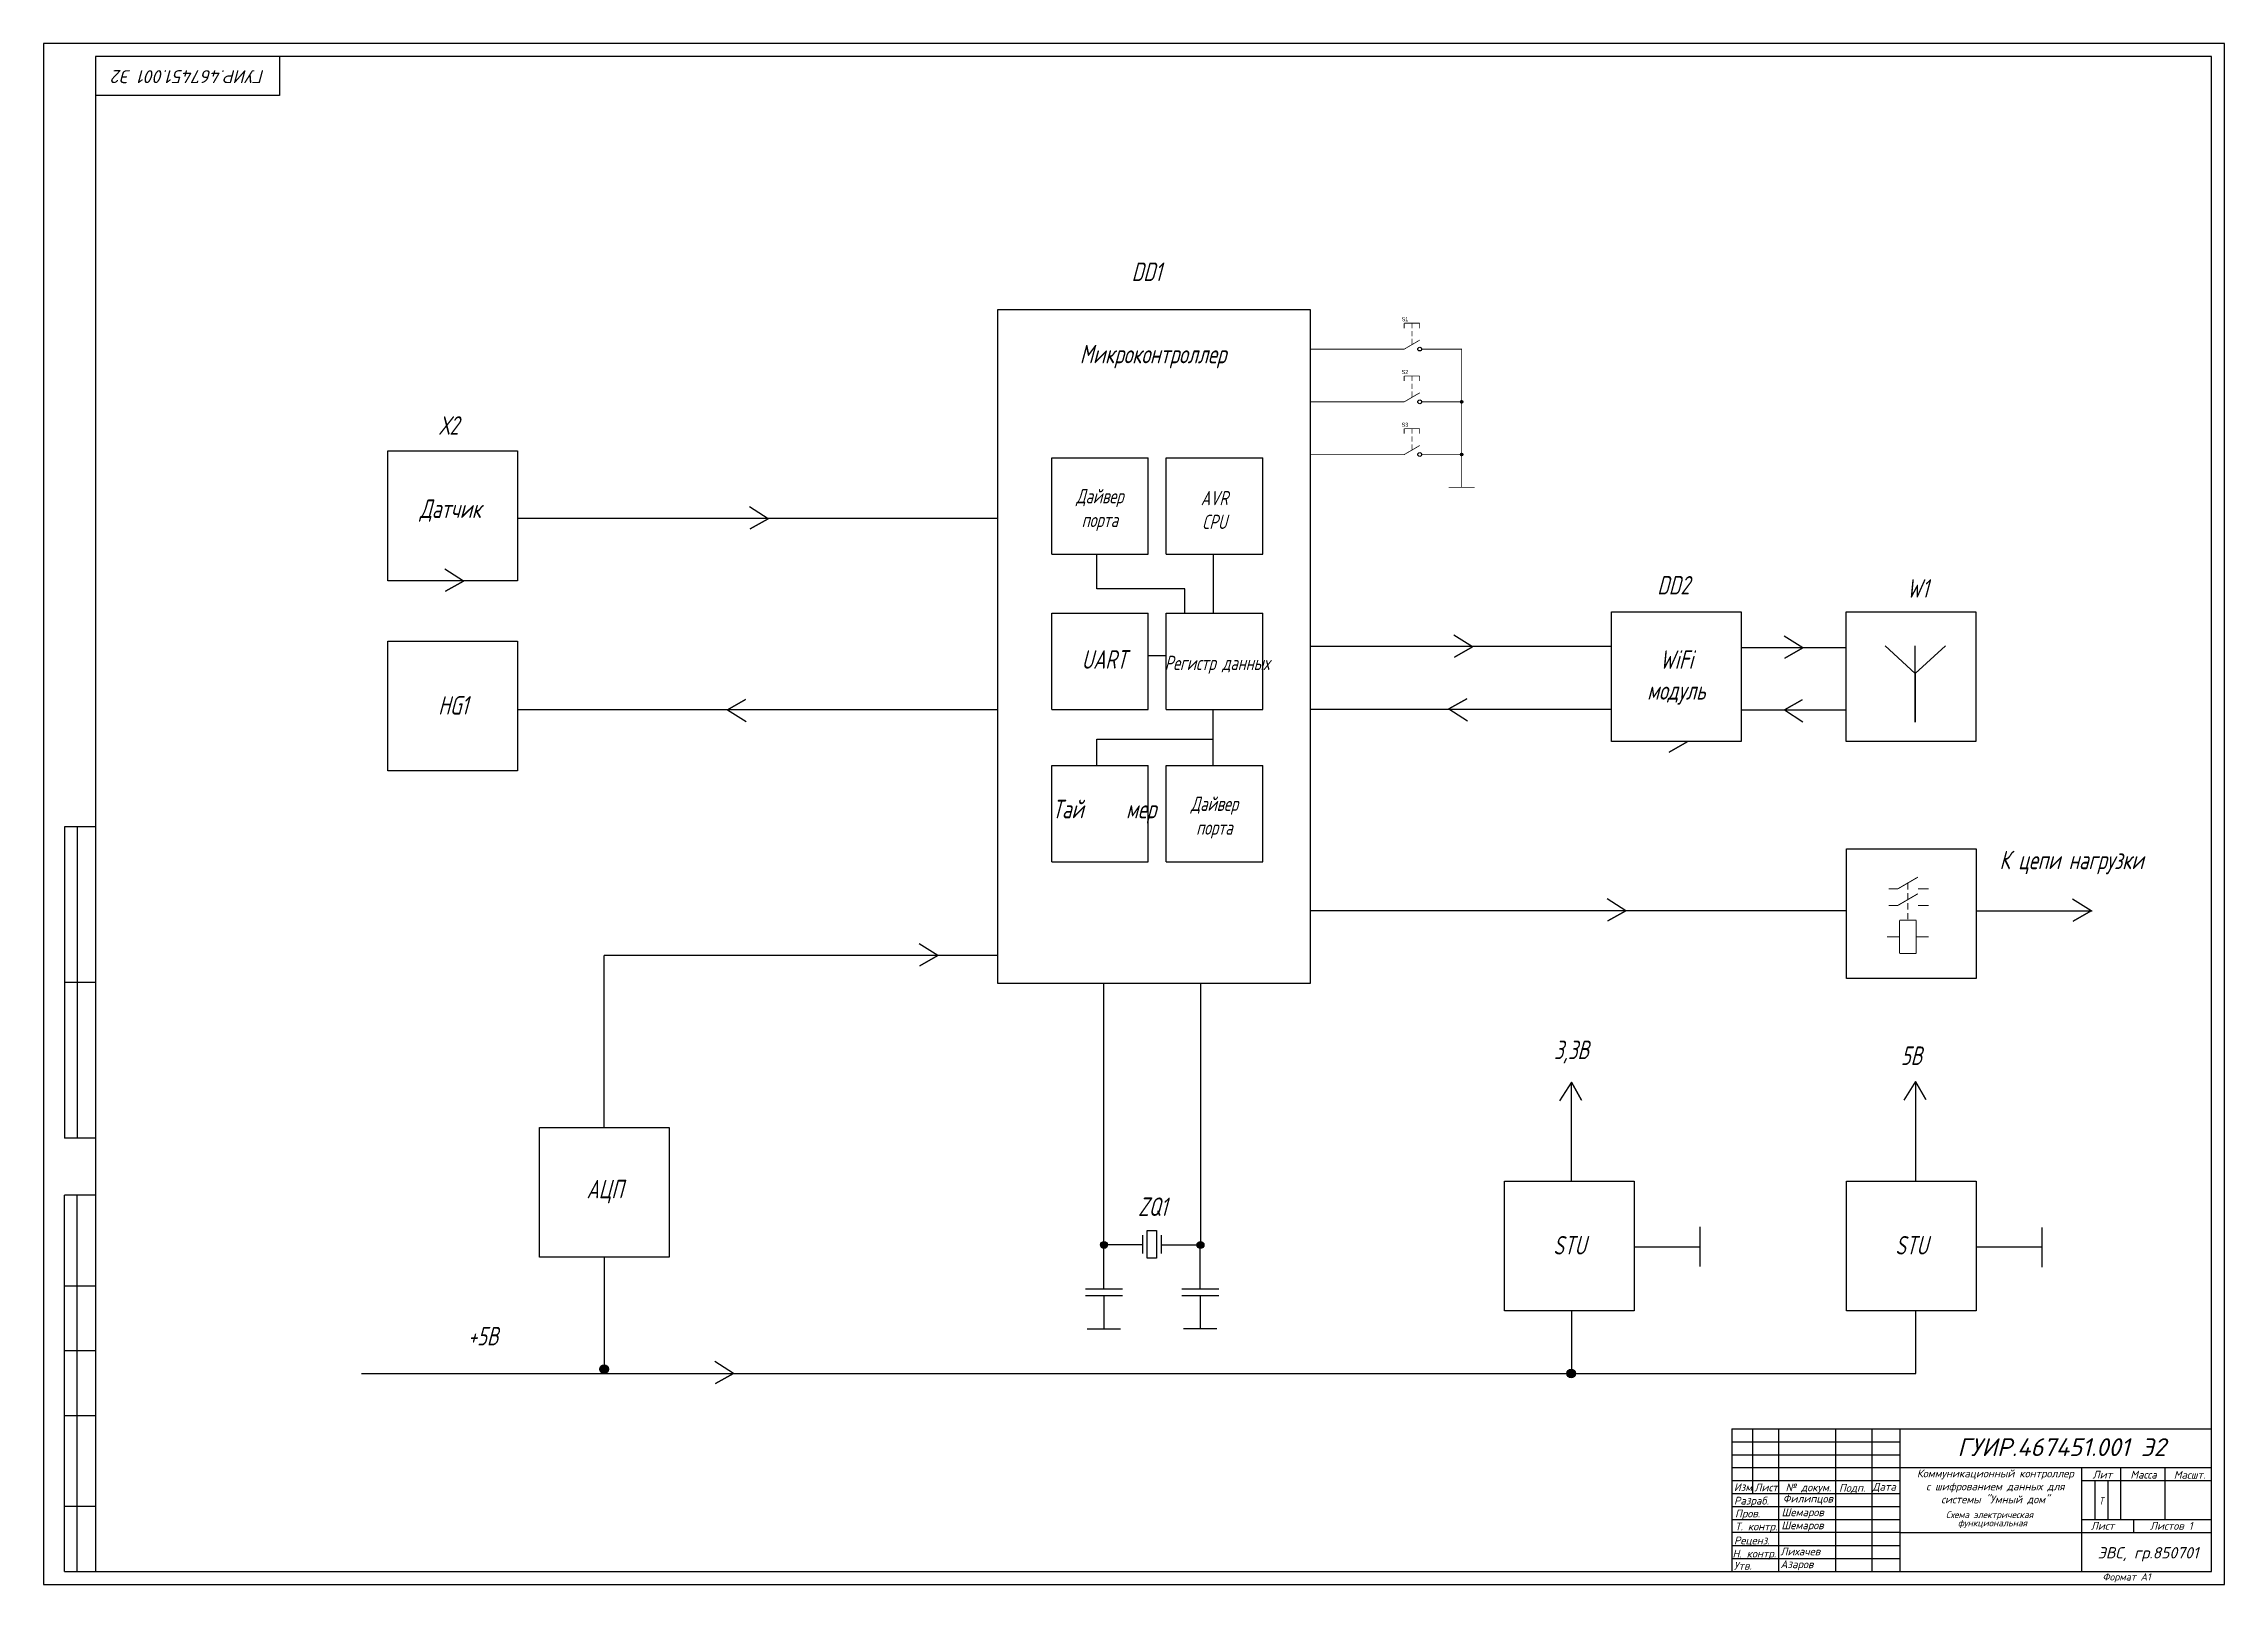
# Model space of a CAD drawing. Header units: inches. Extents: x -1760 to 1149, y 359 to 957.
# Drawn here: x 1 to 842, y 363 to 957 of the extents above; entities that cross this region are included whole.
import ezdxf

# ---------------------------------------------------------------- set-up
doc = ezdxf.new("R2010")
doc.units = ezdxf.units.IN
doc.header["$MEASUREMENT"] = 0
for name, color, linetype in [('FORMAT', 7, 'Continuous'), ('FORMAT_', 7, 'Continuous'), ('Sheet', 255, 'Continuous'), ('TEXT', 7, 'Continuous')]:
    doc.layers.add(name, color=color, linetype=linetype)
doc.styles.add('GOST', font='GOST.SHX')
doc.styles.add('RUS', font='isocpeui.ttf', dxfattribs={"height": 3})
doc.styles.add('RUSSIAN_2_8', font='simplex.shx', dxfattribs={"width": 0.75, "oblique": 15, "height": 2.8})

msp = doc.modelspace()

# ---------------------------------------------------------------- texts
at = {"linetype": 'ByBlock', "ltscale": 0.05, "attachment_point": 5, "style": 'GOST'}
for s, insert, char_height, width in [('{\\Q15;\\W0.9;DD1}', (426, 868.84), 7.128, 56.5406), ('{\\Q15;\\W0.9;Микроконтроллер}', (428.46, 836.15), 7.128, 56.5406), ('{\\Q15;\\W0.9;Х2}', (156.92, 809.6), 7.128, 56.5406), ('{\\Q15;\\W0.9;Дайвер\\Pпорта}', (407.97, 777.01), 5.5, 56.5406), ('{\\Q15;\\W0.9;AVR \\PCPU}', (452.15, 777.01), 5.5, 56.5406), ('{\\Q15;\\W0.9;Датчик}', (157.52, 776.77), 7.128, 56.5406), ('{\\Q15;\\W0.9;DD2}', (629.15, 748), 7.128, 56.5406), ('{\\Q15;\\W0.9;W1}', (723.33, 746.79), 7.128, 56.5406), ('{\\Q15;\\W0.9;UART}', (409.67, 719.38), 7.128, 56.5406), ('{\\Q15;\\W0.9;Регистр данных}', (453.16, 717.31), 5.5, 56.5406), ('{\\Q15;\\W0.9;WiFi \\Pмодуль}', (630.29, 712.42), 7.128, 56.5406), ('{\\Q15;\\W0.9;HG1}', (158.58, 701.7), 7.128, 56.5406), ('{\\Q15;\\W0.9;Тай     мер}', (409.67, 660.74), 7.128, 56.5406), ('{\\Q15;\\W0.9;Дайвер\\Pпорта}', (452.15, 658.42), 5.5, 56.5406), ('{\\Q15;\\W0.9;К цепи нагрузки}', (782.68, 641.13), 7.128, 77.9028), ('{\\Q15;\\W0.9;3,3В}', (589.81, 568.04), 7.128, 56.5406), ('{\\Q15;\\W0.9;5В}', (720.93, 566.62), 7.128, 56.5406), ('{\\Q15;\\W0.9;АЦП}', (217.09, 514.24), 7.128, 56.5406), ('{\\Q15;\\W0.9;ZQ1}', (428.31, 508.41), 7.128, 56.5406), ('{\\Q15;\\W0.9;STU}', (589.14, 493.54), 7.128, 56.5406), ('{\\Q15;\\W0.9;STU}', (721.02, 493.54), 7.128, 56.5406), ('{\\Q15;\\W0.9;+5B}', (170.14, 458.5), 7.128, 101.4059)]:
    msp.add_mtext(s, dxfattribs=dict(at, insert=insert, char_height=char_height, width=width))
at = {"layer": 'Sheet'}
for s, p in [('S1', (524.36, 849.78)), ('S2', (524.36, 829.46)), ('S3', (524.36, 809.14))]:
    msp.add_text(s, height=1.524, dxfattribs=at).set_placement(p)
at = {"layer": 'TEXT', "insert": (107.84, 941.58), "char_height": 5.0028, "width": 102.3693, "attachment_point": 1, "rotation": 180, "style": 'RUS'}
msp.add_mtext('\\pxqc,t4;ГУИР.467451.001 Э2', dxfattribs=at)
at = {"layer": 'TEXT', "attachment_point": 1}
for s, insert, char_height, width, style in [('\\pxqc,t4;ГУИР.467451.001 Э2', (708.68, 419.15), 6.8633, 140.4389, 'RUS'), ('\\pxqc,t4;Коммуникационный контроллер с шифрованием данных для системы "Умный дом"', (721.51, 407.07), 3, 63.6457, 'RUS'), ('{\\fISOCPEUR|b0|i1|c204|p34;Лит}', (790.83, 406.61), 3, 17.4547, 'RUS'), ('{\\fISOCPEUR|b0|i1|c204|p34;Масса}', (805.4, 406.6), 3, 17.4547, 'RUS'), ('{\\fISOCPEUR|b0|i1|c204|p34;Масшт.}', (822.15, 406.52), 3, 17.4547, 'RUS'), ('{\\fISOCPEUR|b0|i1|c204|p34;Изм}', (652.5, 401.74), 3, 7, 'RUS'), ('{\\fISOCPEUR|b0|i1|c204|p34;Разраб.}', (652.55, 396.57), 3, 16.4547, 'RUS'), ('{\\fISOCPEUR|b0|i1|c204|p34;Лист}', (660.42, 401.7), 3, 12, 'RUS'), ('Филипцов', (671.37, 397.36), 3, 16.4547, 'RUS'), ('{\\fISOCPEUR|b0|i1|c204|p34;№ докум.}', (672.44, 401.69), 3, 17.4547, 'RUS'), ('{\\fISOCPEUR|b0|i1|c204|p34;Подп.}', (693.05, 401.52), 3, 12, 'RUS'), ('{\\fISOCPEUR|b0|i1|c204|p34;Дата}', (705.94, 401.95), 3, 12, 'RUS'), ('{\\C0;T}', (793.18, 396.46), 3, 5.9389, 'RUSSIAN_2_8'), ('{\\fISOCPEUR|b0|i1|c204|p34;Пров.}', (652.94, 391.65), 3, 16.4547, 'RUS'), ('Шемаров', (670.81, 387.06), 3, 16.4547, 'RUS'), ('Шемаров', (670.88, 392.09), 3, 16.4547, 'RUS'), ('Схема электрическая', (734.27, 390.94), 2.5826, 39.0337, 'RUS'), ('функциональная', (738.91, 387.77), 2.5826, 19.742, 'RUS'), ('{\\fISOCPEUR|b0|i1|c204|p34;Лист }', (790.15, 386.86), 3, 17.4547, 'RUS'), ('{\\fISOCPEUR|b0|i1|c204|p34;Листов 1}', (812.95, 386.86), 3, 17.4547, 'RUS'), ('Реценз.', (652.56, 381.24), 3, 18.4547, 'RUS'), ('{\\fISOCPEUR|b0|i1|c204|p34;Т. контр.}', (652.97, 386.65), 3, 17.4547, 'RUS'), ('Н. контр.', (651.97, 376.16), 3, 20.7491, 'RUS'), ('{\\fISOCPEUR|b0|i1|c204|p34;Утв.}', (652.49, 371.48), 3, 17.4547, 'RUS'), ('Лихачев', (670.45, 377.02), 3, 16.4547, 'RUS'), ('Азаров', (670.45, 372.05), 3, 16.4547, 'RUS'), ('\\pxqc,t4;ЭВС, гр.850701', (767.56, 377.18), 4.3674, 89.3684, 'RUS'), ('Формат А1', (794.63, 367.09), 2.801, 66.2647, 'RUS')]:
    msp.add_mtext(s, dxfattribs=dict(at, insert=insert, char_height=char_height, width=width, style=style))

# ---------------------------------------------------------------- hatches: boundary and pattern name
for points in [[(408.28, 493.66, 1), (410.96, 493.66, 1)], [(445.46, 493.66, 1), (448.14, 493.66, 1)]]:
    msp.add_hatch(color=256).paths.add_polyline_path(points)
h = msp.add_hatch(color=256)
h.dxf.hatch_style = 1
h.paths.add_polyline_path([(218.45, 445.8, 1), (215.12, 445.8, 1)])
h = msp.add_hatch(color=256)
h.dxf.hatch_style = 1
h.paths.add_polyline_path([(591.41, 444.1, 1), (588.07, 444.1, 1)])

# ---------------------------------------------------------------- linework, layer by layer
for p, q in [((133.44, 799.76), (183.44, 799.76)), ((133.44, 749.76), (133.44, 799.76)), ((183.44, 799.76), (183.44, 749.76)), ((389.44, 760), (389.44, 797.17)), ((389.44, 797.17), (426.61, 797.17)), ((426.61, 760), (426.61, 797.17)), ((433.63, 760), (433.63, 797.17)), ((433.63, 797.17), (470.79, 797.17)), ((470.79, 760), (470.79, 797.17)), ((280.08, 773.65), (272.93, 778.21)), ((368.61, 773.68), (183.44, 773.68)), ((280.08, 773.65), (273.17, 769.73)), ((273.17, 769.73), (280.08, 773.65)), ((389.44, 760), (426.61, 760)), ((406.77, 746.63), (406.77, 760)), ((433.63, 760), (470.79, 760)), ((451.71, 760), (451.71, 737.21)), ((183.44, 749.76), (133.44, 749.76)), ((162.6, 749.63), (155.45, 754.19)), ((162.6, 749.63), (155.69, 745.71)), ((155.69, 745.71), (162.6, 749.63)), ((440.81, 746.63), (406.77, 746.63)), ((440.81, 737.21), (440.81, 746.63)), ((389.44, 700.05), (389.44, 737.21)), ((389.44, 737.21), (426.61, 737.21)), ((426.61, 700.05), (426.61, 737.21)), ((433.63, 700.05), (433.63, 737.21)), ((433.63, 737.21), (470.79, 737.21)), ((470.79, 700.05), (470.79, 737.21)), ((605.28, 737.72), (655.28, 737.72)), ((605.28, 687.72), (605.28, 737.72)), ((655.28, 737.72), (655.28, 687.72)), ((695.85, 737.72), (745.85, 737.72)), ((695.85, 687.72), (695.85, 737.72)), ((745.85, 737.72), (745.85, 687.72)), ((133.44, 726.47), (183.44, 726.47)), ((133.44, 676.47), (133.44, 726.47)), ((183.44, 726.47), (183.44, 676.47)), ((605.28, 724.37), (489.06, 724.37)), ((551.71, 724.2), (544.56, 728.76)), ((551.71, 724.2), (544.8, 720.28)), ((544.8, 720.28), (551.71, 724.2)), ((695.85, 723.85), (655.28, 723.85)), ((679.08, 723.84), (671.93, 728.4)), ((679.08, 723.84), (672.17, 719.92)), ((672.17, 719.92), (679.08, 723.84)), ((722.46, 713.93), (710.82, 724.7)), ((710.82, 724.7), (722.46, 713.93)), ((722.46, 713.93), (722.46, 724.7)), ((734.1, 724.7), (722.46, 713.93)), ((433.63, 720.74), (426.61, 720.74)), ((722.46, 713.93), (722.46, 695.2)), ((722.46, 695.2), (722.46, 713.93)), ((368.61, 700.03), (183.44, 700.03)), ((264.39, 700.03), (271.3, 703.95)), ((271.3, 703.95), (264.39, 700.03)), ((264.39, 700.03), (271.54, 695.47)), ((389.44, 700.05), (426.61, 700.05)), ((433.63, 700.05), (470.79, 700.05)), ((451.71, 678.57), (451.71, 700.05)), ((489.03, 700.18), (605.25, 700.18)), ((542.61, 700.35), (549.52, 704.27)), ((549.52, 704.27), (542.61, 700.35)), ((542.61, 700.35), (549.76, 695.79)), ((655.2, 699.91), (695.77, 699.91)), ((671.96, 699.92), (678.87, 703.85)), ((678.87, 703.85), (671.96, 699.92)), ((671.96, 699.92), (679.11, 695.37)), ((406.77, 678.57), (406.77, 688.68)), ((406.77, 688.68), (451.71, 688.68)), ((655.28, 687.72), (605.28, 687.72)), ((634.44, 687.6), (627.53, 683.67)), ((627.53, 683.67), (634.44, 687.6)), ((745.85, 687.72), (695.85, 687.72)), ((183.44, 676.47), (133.44, 676.47)), ((389.44, 641.41), (389.44, 678.57)), ((389.44, 678.57), (426.61, 678.57)), ((426.61, 641.41), (426.61, 678.57)), ((433.63, 641.41), (433.63, 678.57)), ((433.63, 678.57), (470.79, 678.57)), ((470.79, 641.41), (470.79, 678.57)), ((389.44, 641.41), (426.61, 641.41)), ((433.63, 641.41), (470.79, 641.41)), ((695.88, 646.35), (745.88, 646.35)), ((695.88, 596.35), (695.88, 646.35)), ((745.88, 646.35), (745.88, 596.35)), ((695.88, 622.52), (489.1, 622.52)), ((610.82, 622.53), (603.67, 627.08)), ((610.82, 622.53), (603.92, 618.6)), ((603.92, 618.6), (610.82, 622.53)), ((745.88, 622.52), (790.73, 622.52)), ((790.26, 622.46), (783.11, 627.02)), ((790.26, 622.46), (783.35, 618.54)), ((783.35, 618.54), (790.26, 622.46)), ((345.46, 605.22), (338.31, 609.77)), ((216.86, 539), (216.86, 605.21)), ((368.61, 605.21), (216.86, 605.21)), ((345.46, 605.22), (338.55, 601.29)), ((338.55, 601.29), (345.46, 605.22)), ((409.53, 589.99), (409.53, 594.43)), ((409.53, 493.65), (409.53, 589.99)), ((446.88, 493.75), (446.88, 594.43)), ((745.88, 596.35), (695.88, 596.35)), ((589.86, 556.36), (585.3, 549.21)), ((589.82, 518.31), (589.82, 556.48)), ((589.86, 556.36), (593.78, 549.45)), ((593.78, 549.45), (589.86, 556.36)), ((722.6, 556.67), (718.05, 549.52)), ((722.6, 556.67), (726.53, 549.76)), ((726.53, 549.76), (722.6, 556.67)), ((722.68, 518.31), (722.68, 556.48)), ((191.95, 539), (241.95, 539)), ((191.95, 489), (191.95, 539)), ((241.95, 539), (241.95, 489)), ((564, 518.31), (614, 518.31)), ((564, 468.31), (564, 518.31)), ((614, 518.31), (614, 468.31)), ((695.88, 518.31), (745.88, 518.31)), ((695.88, 468.31), (695.88, 518.31)), ((745.88, 518.31), (745.88, 468.31)), ((424.45, 497.5), (424.45, 490.36)), ((426.23, 499.29), (429.8, 499.29)), ((426.23, 488.58), (426.23, 499.29)), ((429.8, 499.29), (429.8, 488.58)), ((431.59, 497.5), (431.59, 490.36)), ((639.34, 500.7), (639.34, 485.41)), ((771.42, 485.15), (771.42, 500.44)), ((241.95, 489), (191.95, 489)), ((216.86, 489), (216.86, 445.83)), ((424.45, 493.75), (409.53, 493.75)), ((409.53, 476.77), (409.53, 493.65)), ((429.8, 488.58), (426.23, 488.58)), ((431.59, 493.75), (446.88, 493.75)), ((446.71, 476.77), (446.71, 493.65)), ((446.88, 493.75), (446.88, 493.75)), ((614, 492.99), (639.1, 492.99)), ((745.88, 492.99), (771.39, 492.99)), ((402.46, 476.77), (416.75, 476.77)), ((416.75, 474.09), (402.46, 474.09)), ((409.53, 474.09), (409.53, 461.54)), ((439.64, 476.77), (453.93, 476.77)), ((453.93, 474.09), (439.64, 474.09)), ((446.71, 474.09), (446.71, 461.54)), ((614, 468.31), (564, 468.31)), ((589.82, 468.31), (589.82, 444.13)), ((745.88, 468.31), (695.88, 468.31)), ((722.68, 444.13), (722.68, 468.31)), ((403.09, 461.36), (416, 461.36)), ((440.24, 461.44), (453.14, 461.44)), ((266.68, 444.13), (259.54, 448.69)), ((123.28, 444.13), (657.44, 444.13)), ((266.68, 444.13), (259.78, 440.21)), ((259.78, 440.21), (266.68, 444.13)), ((657.44, 444.13), (722.68, 444.13))]:
    msp.add_line(p, q)
for points in [[(0.66, 362.81), (841.66, 362.81), (841.66, 956.81), (0.66, 956.81)], [(368.61, 854.37), (489.1, 854.37), (489.1, 594.43), (368.61, 594.43)]]:
    msp.add_lwpolyline(points, close=True)
for centre, radius in [((409.62, 493.66), 1.34), ((446.8, 493.66), 1.34), ((216.78, 445.8), 1.67), ((589.74, 444.1), 1.67)]:
    msp.add_circle(centre, radius)
at = {"layer": 'FORMAT', "linetype": 'Continuous'}
for points in [[(836.66, 951.81), (20.66, 951.81)], [(20.66, 951.81), (20.66, 367.81)], [(91.66, 951.81), (91.66, 950.81), (91.66, 936.81)], [(836.66, 367.81), (836.66, 951.81)], [(91.66, 936.81), (21.66, 936.81), (20.66, 936.81)], [(20.66, 654.81), (8.66, 654.81)], [(8.66, 654.81), (8.66, 534.81)], [(13.66, 654.81), (13.66, 534.81)], [(20.66, 594.81), (8.66, 594.81)], [(20.66, 534.81), (8.66, 534.81)], [(20.66, 512.81), (8.66, 512.81)], [(8.66, 367.81), (8.66, 507.81), (8.66, 512.81)], [(13.66, 367.81), (13.66, 507.81), (13.66, 512.81)], [(20.66, 477.81), (8.66, 477.81)], [(20.66, 452.81), (8.66, 452.81)], [(20.66, 427.81), (8.66, 427.81)], [(659.66, 422.81), (659.66, 397.81)], [(669.66, 422.81), (669.66, 367.81)], [(705.66, 422.81), (705.66, 367.81)], [(716.66, 407.81), (836.66, 407.81)], [(20.66, 392.81), (8.66, 392.81)], [(716.66, 382.81), (836.66, 382.81)], [(8.66, 367.81), (20.66, 367.81), (836.66, 367.81)]]:
    msp.add_lwpolyline(points, dxfattribs=at)
at = {"layer": 'FORMAT'}
for points in [[(651.66, 422.81), (836.66, 422.81)], [(651.66, 422.81), (651.66, 367.81)], [(691.66, 422.81), (691.66, 367.81)], [(716.66, 367.81), (716.66, 422.81)], [(786.66, 367.81), (786.66, 407.81)], [(801.66, 407.81), (801.66, 388.81), (801.66, 387.81)], [(818.66, 407.81), (818.66, 387.81)], [(651.66, 402.81), (716.66, 402.81)], [(651.66, 397.81), (716.66, 397.81)], [(786.66, 402.81), (836.66, 402.81)], [(786.66, 387.81), (836.66, 387.81)], [(806.66, 387.81), (806.66, 382.81)]]:
    msp.add_lwpolyline(points, dxfattribs=at)
at = {"layer": 'FORMAT_'}
for p, q in [((651.66, 417.81), (716.66, 417.81)), ((651.66, 412.81), (716.66, 412.81)), ((791.66, 402.81), (791.66, 387.81)), ((796.66, 402.81), (796.66, 387.81)), ((651.66, 392.81), (716.66, 392.81)), ((651.66, 387.81), (716.66, 387.81)), ((651.66, 377.81), (716.66, 377.81)), ((651.66, 372.81), (716.66, 372.81))]:
    msp.add_line(p, q, dxfattribs=at)
at = {"layer": 'FORMAT_', "linetype": 'Continuous'}
for p, q in [((651.66, 407.81), (716.66, 407.81)), ((716.66, 382.81), (651.66, 382.81))]:
    msp.add_line(p, q, dxfattribs=at)
at = {"layer": 'Sheet'}
for points, const_width in [([(525.37, 849.02), (525.37, 849.02), (531.37, 849.02)], 0.3), ([(525.37, 847.02), (525.37, 849.02)], 0.3), ([(525.37, 839.02), (531.37, 842.52)], 0.3), ([(528.37, 847.02), (528.37, 849.02)], 0.3), ([(528.37, 844.02), (528.37, 846.02)], 0.3), ([(528.37, 840.77), (528.37, 843.02)], 0.3), ([(531.37, 847.02), (531.37, 849.02)], 0.3), ([(522.12, 839.02), (489.1, 839.02)], 0.3), ([(524.62, 839.02), (522.12, 839.02)], 0.3), ([(525.37, 839.02), (524.62, 839.02)], 0.3), ([(532.12, 839.02), (534.62, 839.02)], 0.3), ([(534.62, 839.02), (547.52, 839.02), (547.52, 818.7), (547.52, 798.38), (534.62, 798.38)], 0.3), ([(525.37, 828.7), (525.37, 828.7), (531.37, 828.7)], 0.3), ([(525.37, 826.7), (525.37, 828.7)], 0.3), ([(528.37, 826.7), (528.37, 828.7)], 0.3), ([(528.37, 823.7), (528.37, 825.7)], 0.3), ([(531.37, 826.7), (531.37, 828.7)], 0.3), ([(522.12, 818.7), (489.1, 818.7)], 0.3), ([(524.62, 818.7), (522.12, 818.7)], 0.3), ([(525.37, 818.7), (524.62, 818.7)], 0.3), ([(525.37, 818.7), (531.37, 822.2)], 0.3), ([(528.37, 820.45), (528.37, 822.7)], 0.3), ([(532.12, 818.7), (534.62, 818.7)], 0.3), ([(534.62, 818.7), (547.52, 818.7)], 0.3), ([(525.37, 808.38), (525.37, 808.38), (531.37, 808.38)], 0.3), ([(525.37, 806.38), (525.37, 808.38)], 0.3), ([(528.37, 806.38), (528.37, 808.38)], 0.3), ([(531.37, 806.38), (531.37, 808.38)], 0.3), ([(525.37, 798.38), (531.37, 801.88)], 0.3), ([(528.37, 803.38), (528.37, 805.38)], 0.3), ([(528.37, 800.13), (528.37, 802.38)], 0.3), ([(522.12, 798.38), (489.1, 798.38)], 0.3), ([(524.62, 798.38), (522.12, 798.38)], 0.3), ([(525.37, 798.38), (524.62, 798.38)], 0.3), ([(532.12, 798.38), (534.62, 798.38)], 0.3), ([(547.52, 798.38), (547.52, 788.22)], 0.3), ([(542.52, 785.72), (552.52, 785.72)], 0.3), ([(547.52, 785.72), (547.52, 788.22)], 0.3), ([(715.45, 630.98), (712.25, 630.98)], 0.384), ([(715.77, 630.98), (714.81, 630.98)], 0.384), ([(715.77, 630.98), (723.45, 635.46)], 0.384), ([(719.61, 630.66), (719.61, 633.22)], 0.384), ([(724.4, 630.98), (723.45, 630.98)], 0.384), ([(724.4, 630.98), (727.6, 630.98)], 0.384), ([(715.45, 624.58), (712.25, 624.58)], 0.384), ([(715.77, 624.58), (714.81, 624.58)], 0.384), ([(715.77, 624.58), (723.45, 629.06)], 0.384), ([(719.61, 626.82), (719.61, 629.38)], 0.384), ([(719.61, 622.98), (719.61, 625.54)], 0.384), ([(724.4, 624.58), (723.45, 624.58)], 0.384), ([(724.4, 624.58), (727.6, 624.58)], 0.384), ([(716.41, 618.82), (722.81, 618.82)], 0.384), ([(716.41, 618.82), (716.41, 606.03)], 0.384), ([(719.61, 619.14), (719.61, 621.7)], 0.384), ([(722.81, 606.03), (722.81, 618.82)], 0.384), ([(714.81, 612.43), (711.61, 612.43)], 0.384), ([(716.41, 612.43), (714.81, 612.43)], 0.384), ([(716.41, 606.03), (722.81, 606.03)], 0.384), ([(722.81, 612.43), (724.4, 612.43)], 0.384), ([(724.4, 612.43), (727.6, 612.43)], 0.384)]:
    msp.add_lwpolyline(points, dxfattribs=dict(at, const_width=const_width))
at = {"layer": 'Sheet', "const_width": 0.508}
for points in [[(547.26, 818.7, 1), (547.77, 818.7, 1)], [(547.26, 798.38, 1), (547.77, 798.38, 1)]]:
    msp.add_lwpolyline(points, format="xyb", close=True, dxfattribs=at)
at = {"layer": 'Sheet'}
for centre, major_axis, ratio in [((531.35, 839.04), (0.729, 0), 0.999986), ((531.35, 818.72), (0.729, 0), 0.999986), ((547.5, 818.72), (0.487, 0), 0.99999), ((547.5, 818.72), (0.487, 0), 0.99999), ((547.5, 818.72), (0.487, 0), 0.99999), ((547.5, 818.72), (0.487, 0), 0.99999), ((531.35, 798.4), (0.729, 0), 0.99999), ((547.5, 798.4), (0.487, 0), 0.99999), ((547.5, 798.4), (0.487, 0), 0.99999), ((547.5, 798.4), (0.487, 0), 0.99999), ((547.5, 798.4), (0.487, 0), 0.99999)]:
    msp.add_ellipse(centre, major_axis=major_axis, ratio=ratio, dxfattribs=at)

msp.set_redraw_order([(e.dxf.handle, doc.entitydb.next_handle()) for e in msp.query("TEXT MTEXT ATTDEF DIMENSION ARC_DIMENSION")])  # texts and dimensions are drawn at this point

doc.saveas('drawing.dxf')
